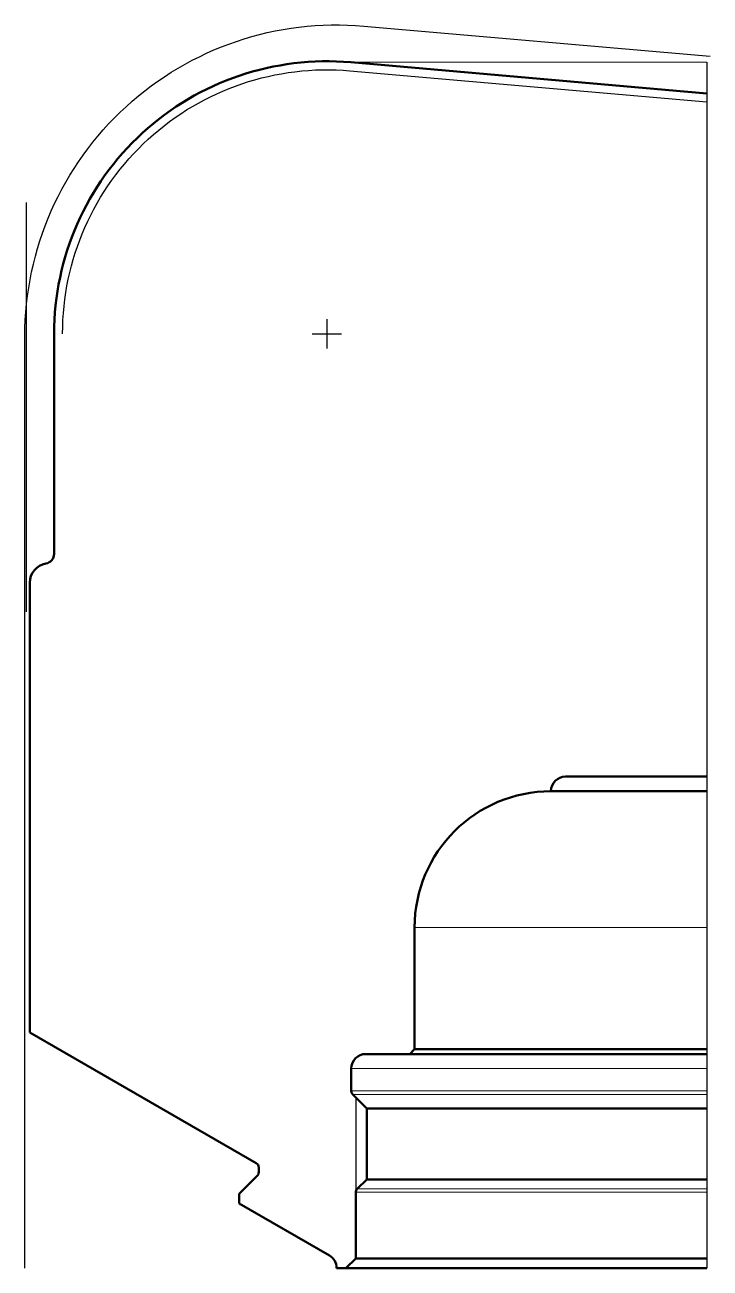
# Model space of a CAD drawing. Header units: inches. Extents: x 113.3 to 164.8, y -27 to 25.4.
# Drawn here: x 113.25 to 117.65, y -17.39 to -9.4 of the extents above; entities that cross this region are included whole.
import ezdxf

# ---------------------------------------------------------------- set-up
doc = ezdxf.new("R2010")
doc.units = ezdxf.units.IN
doc.header["$MEASUREMENT"] = 0
doc.linetypes.add('CENTER2', pattern=[1.125, 0.75, -0.125, 0.125, -0.125])
doc.layers.add('CLine', color=5, linetype='CENTER2')

# ---------------------------------------------------------------- blocks, each defined once
blk = doc.blocks.new('CMark')
at = {"layer": 'CLine'}
for p, q in [((0, 0.094), (0, -0.094)), ((-0.094, 0), (0.094, 0))]:
    blk.add_line(p, q, dxfattribs=at)

msp = doc.modelspace()

# ---------------------------------------------------------------- linework, layer by layer
at = {"lineweight": 18}
for p, q in [((117.62853, -9.64411), (115.34355, -9.64411)), ((117.62853, -15.19995), (115.75353, -15.19995)), ((117.62853, -16.1062), (115.34728, -16.1062)), ((115.34728, -16.24951), (117.62853, -16.24951)), ((117.62853, -16.2716), (115.35643, -16.2716)), ((117.62853, -16.90039), (115.37603, -16.90039)), ((115.38518, -16.8783), (117.62853, -16.8783))]:
    msp.add_line(p, q, dxfattribs=at)
at = {"lineweight": 50}
for p, q in [((115.34355, -9.64411), (117.62853, -9.84402)), ((113.44103, -12.80084), (113.44103, -11.38745)), ((113.28478, -15.8745), (113.28478, -12.98572)), ((116.72228, -14.2312), (117.62853, -14.2312)), ((117.62853, -14.32495), (116.62853, -14.32495)), ((115.75353, -15.9812), (115.75353, -15.19995)), ((113.28478, -15.8745), (114.7379, -16.71346)), ((115.44103, -16.01245), (115.72228, -16.01245)), ((115.72228, -16.01245), (115.75353, -15.9812)), ((117.62853, -16.01245), (115.72228, -16.01245)), ((117.62853, -15.9812), (115.75353, -15.9812)), ((115.34728, -16.24951), (115.34728, -16.1062)), ((115.44618, -16.36135), (115.35643, -16.2716)), ((117.62853, -16.36135), (115.44618, -16.36135)), ((115.44618, -16.8173), (115.44618, -16.36135)), ((114.75353, -16.74052), (114.75353, -16.77204)), ((114.74437, -16.79413), (114.62853, -16.90998)), ((115.38518, -16.8783), (115.44618, -16.8173)), ((117.62853, -16.8173), (115.44618, -16.8173)), ((114.62853, -16.90998), (114.62853, -16.97248)), ((115.37603, -17.32495), (115.37603, -16.90039)), ((114.62853, -16.97248), (115.20665, -17.30626)), ((115.37603, -17.32495), (115.31353, -17.38745)), ((115.37603, -17.32495), (117.62853, -17.32495)), ((115.25353, -17.38745), (115.31353, -17.38745)), ((117.62853, -17.38745), (115.31353, -17.38745))]:
    msp.add_line(p, q, dxfattribs=at)
for p, q in [((117.62853, -9.64411), (117.62853, -17.38745)), ((113.26353, -13.172), (113.26353, -10.54348))]:
    msp.add_line(p, q)
at = {"lineweight": 25}
msp.add_line((115.37853, -16.88815), (115.37853, -16.2937), dxfattribs=at)
at = {"color": 5}
msp.add_lwpolyline([(113.25353, -17.38745), (113.25353, -11.40356, -0.4400105), (115.42784, -9.41117), (117.64939, -9.60553)], format="xyb", dxfattribs=at)
at = {"color": 1}
msp.add_lwpolyline([(113.49533, -11.38745, -0.4400105), (115.33882, -9.6982), (117.62853, -9.89853)], format="xyb", dxfattribs=at)
at = {"lineweight": 50}
for centre, radius, start, end in [((115.19103, -11.38745), 1.75, 85, 180), ((113.37853, -12.80084), 0.0625, 279.594068, 0), ((113.40978, -12.98572), 0.125, 99.594068, 180), ((116.72228, -14.32495), 0.09375, 90, 180), ((116.62853, -15.19995), 0.875, 90, 180), ((115.44103, -16.1062), 0.09375, 90, 180), ((115.37853, -16.24951), 0.03125, 180, 225), ((114.72228, -16.74052), 0.03125, 0, 60), ((114.72228, -16.77204), 0.03125, 315, 0), ((115.40728, -16.90039), 0.03125, 135, 180), ((115.15978, -17.38745), 0.09375, 0, 60)]:
    msp.add_arc(centre, radius, start, end, dxfattribs=at)

# ---------------------------------------------------------------- block references
msp.add_blockref('CMark', (115.19103, -11.38745))

doc.saveas('drawing.dxf')
